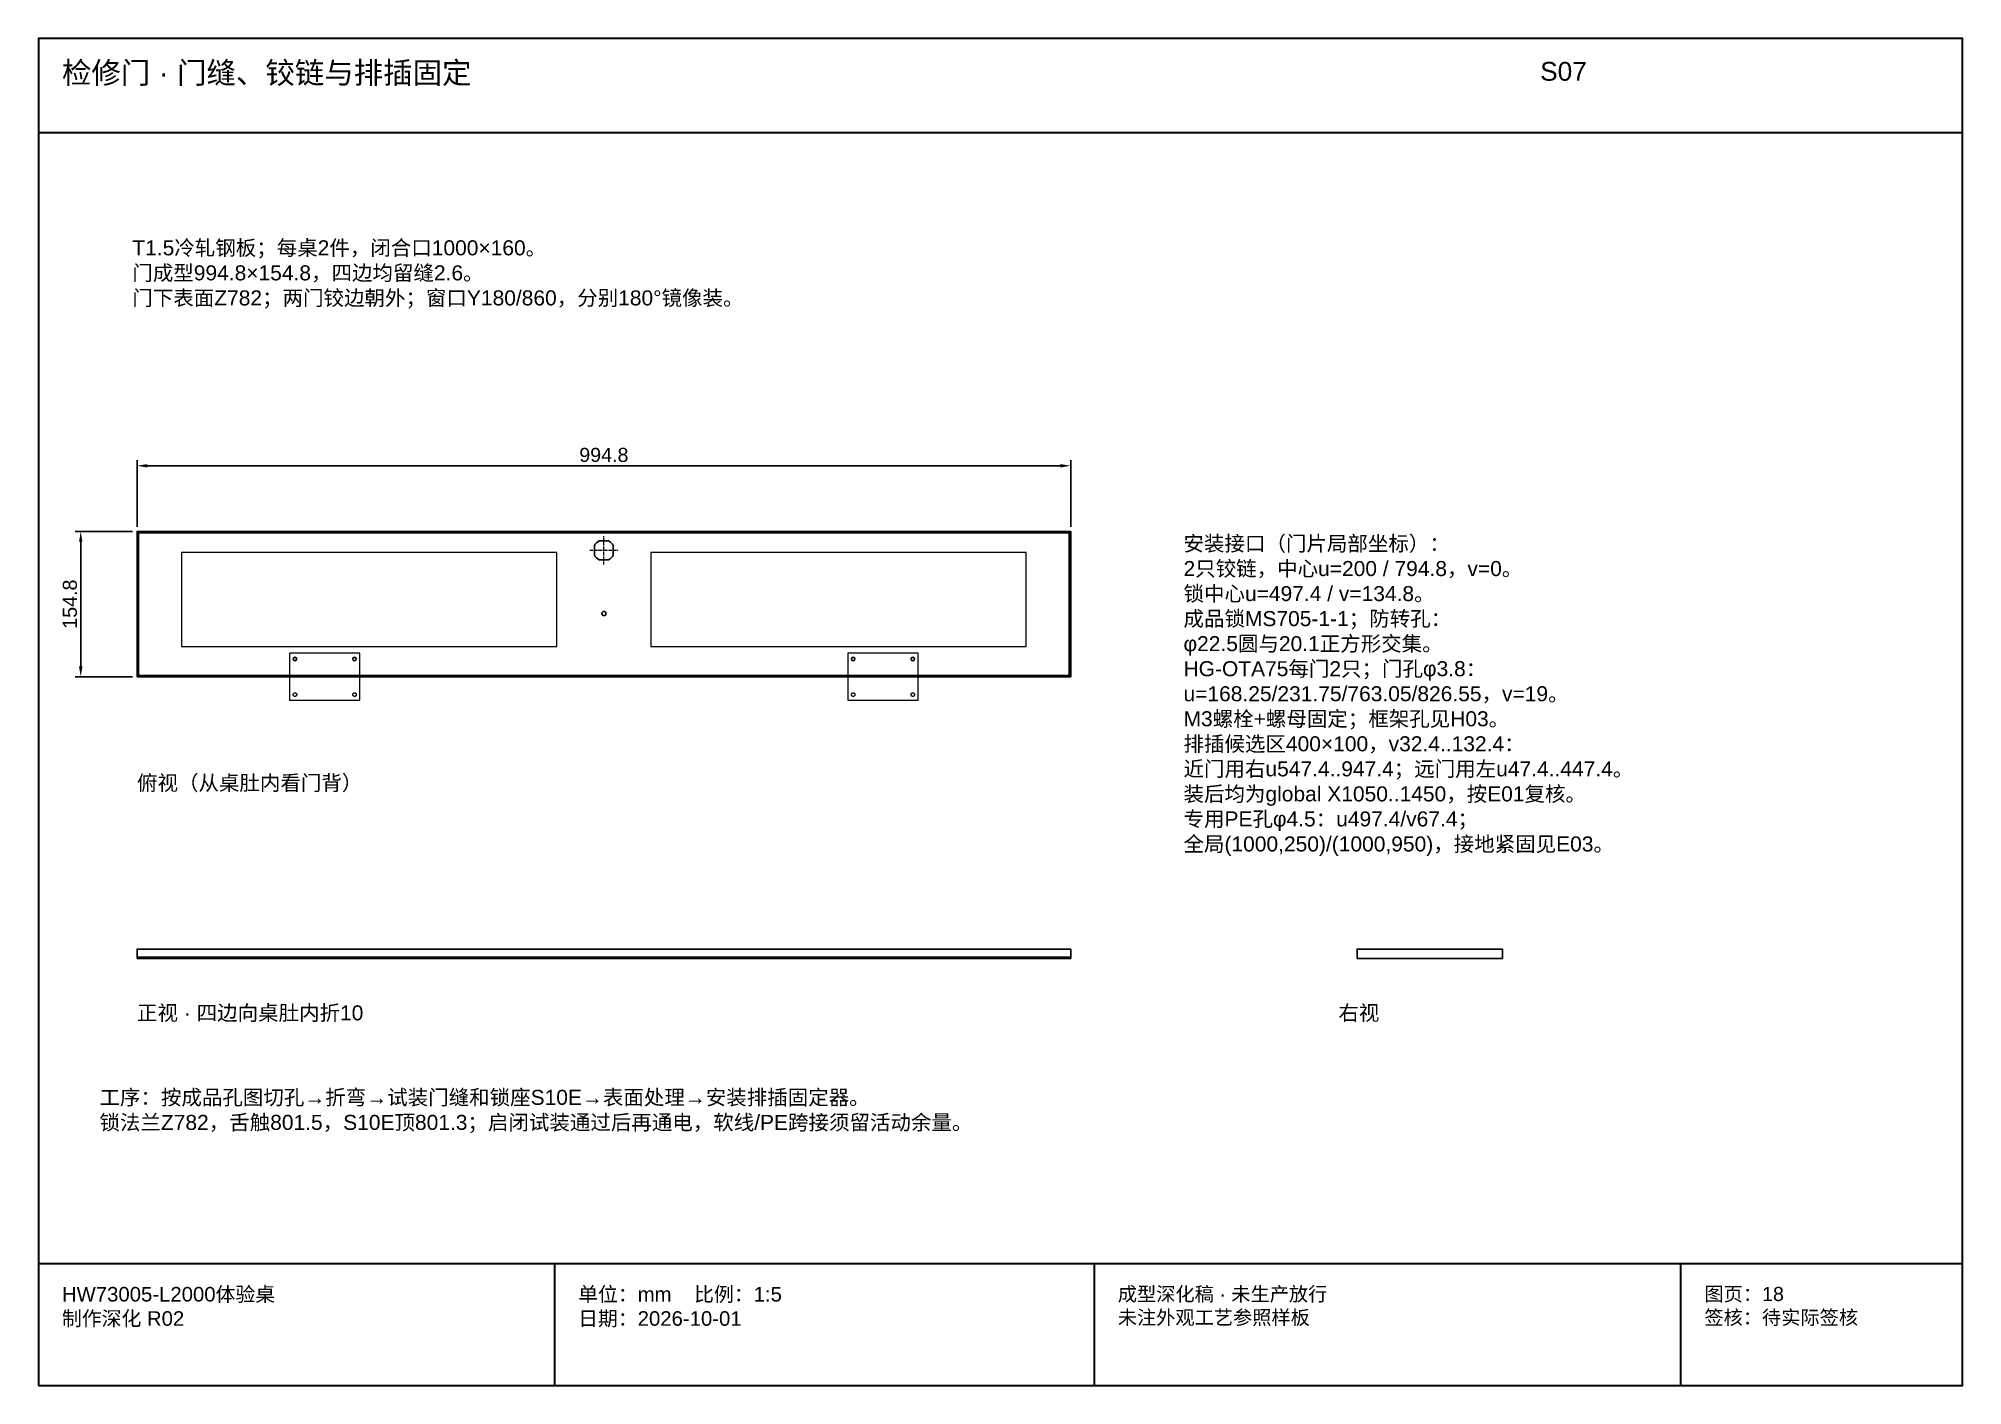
# Model space of a CAD drawing. Header units: millimetres. Extents: x 50 to 432208, y 2 to 4150.
# Drawn here: x 204025 to 206075, y 25 to 1460 of the extents above; entities that cross this region are included whole.
import ezdxf

# ---------------------------------------------------------------- set-up
doc = ezdxf.new("R2010")
doc.units = ezdxf.units.MM
doc.linetypes.add('CENTER', pattern=[5.08, 3.175, -0.635, 0.635, -0.635])
doc.linetypes.add('DASHED', pattern=[1.524, 1.27, -0.254])
for name, color, linetype, lineweight in [('CENTER', 8, 'CENTER', 13), ('DIM', 7, 'Continuous', 13), ('FRAME', 7, 'Continuous', 35), ('HIDDEN', 8, 'DASHED', 13), ('NOTE', 7, 'Continuous', 18), ('OUTLINE', 7, 'Continuous', 25)]:
    doc.layers.add(name, color=color, linetype=linetype, lineweight=lineweight)
doc.styles.add('CN', font='Arial Unicode.ttf')
doc.dimstyles.new('D5', dxfattribs={"dimtxt": 15, "dimasz": 11, "dimexe": 6, "dimexo": 5, "dimgap": 4, "dimtad": 1, "dimdsep": 46, "dimtxsty": 'CN', "dimcen": 2.5, "dimclrd": 7, "dimclre": 7, "dimclrt": 7, "dimazin": 3, "dimtfac": 1, "dimtmove": 0, "dimatfit": 3})

msp = doc.modelspace()

# ---------------------------------------------------------------- texts
at = {"layer": 'NOTE', "attachment_point": 1, "style": 'CN'}
for s, insert, char_height, width in [('检修门 · 门缝、铰链与排插固定', (204050, 1435), 23, 1550), ('S07', (205625, 1435), 20, 450), ('T1.5冷轧钢板；每桌2件，闭合口1000×160。\\P门成型994.8×154.8，四边均留缝2.6。\\P门下表面Z782；两门铰边朝外；窗口Y180/860，分别180°镜像装。', (204125, 1245), 16, 1750), ('安装接口（门片局部坐标）：\\P2只铰链，中心u=200 / 794.8，v=0。\\P锁中心u=497.4 / v=134.8。\\P成品锁MS705-1-1；防转孔：\\Pφ22.5圆与20.1正方形交集。\\PHG-OTA75每门2只；门孔φ3.8：\\Pu=168.25/231.75/763.05/826.55，v=19。\\PM3螺栓+螺母固定；框架孔见H03。\\P排插候选区400×100，v32.4..132.4：\\P近门用右u547.4..947.4；远门用左u47.4..447.4。\\P装后均为global X1050..1450，按E01复核。\\P专用PE孔φ4.5：u497.4/v67.4；\\P全局(1000,250)/(1000,950)，接地紧固见E03。', (205245, 930), 16, 770), ('俯视（从桌肚内看门背）', (204130, 675), 16, 1350), ('正视 · 四边向桌肚内折10', (204130, 430), 16, 1600), ('右视', (205410, 430), 16, 550), ('工序：按成品孔图切孔→折弯→试装门缝和锁座S10E→表面处理→安装排插固定器。\\P锁法兰Z782，舌触801.5，S10E顶801.3；启闭试装通过后再通电，软线/PE跨接须留活动余量。', (204090, 340), 16, 1880), ('HW73005-L2000体验桌\\P制作深化 R02', (204050, 130), 15.5, 500), ('单位：mm    比例：1:5\\P日期：2026-10-01', (204600, 130), 15.5, 525), ('成型深化稿 · 未生产放行\\P未注外观工艺参照样板', (205175, 130), 15, 575), ('图页：18\\P签核：待实际签核', (205800, 130), 15, 275)]:
    msp.add_mtext(s, dxfattribs=dict(at, insert=insert, char_height=char_height, width=width))

# ---------------------------------------------------------------- dimensions: what is measured, and where the dimension line sits
at = {"layer": 'DIM'}
msp.add_linear_dim(base=(204130, 1004.8), p1=(204130, 934.8), p2=(205124.8, 934.8), dimstyle='D5', dxfattribs=at).render()
msp.add_linear_dim(base=(204070, 780), p1=(204130, 780), p2=(204130, 934.8), angle=90, dimstyle='D5', dxfattribs=at).render()

# ---------------------------------------------------------------- linework, layer by layer
at = {"layer": 'CENTER'}
for p, q in [((204627.4, 899.8), (204627.4, 929.8)), ((204612.4, 914.8), (204642.4, 914.8)), ((204292.5, 780), (204367.5, 780)), ((204887.3, 780), (204962.3, 780))]:
    msp.add_line(p, q, dxfattribs=at)
at = {"layer": 'FRAME'}
for p, q in [((204025, 1360), (206075, 1360)), ((204025, 155), (206075, 155)), ((204575, 25), (204575, 155)), ((205150, 25), (205150, 155)), ((205775, 25), (205775, 155))]:
    msp.add_line(p, q, dxfattribs=at)
msp.add_lwpolyline([(204025, 25), (206075, 25), (206075, 1460), (204025, 1460)], close=True, dxfattribs=at)
at = {"layer": 'HIDDEN'}
msp.add_line((204130, 481.5), (205124.8, 481.5), dxfattribs=at)
for points in [[(204177.4, 812.4), (204577.4, 812.4), (204577.4, 912.4), (204177.4, 912.4)], [(204677.4, 812.4), (205077.4, 812.4), (205077.4, 912.4), (204677.4, 912.4)], [(204292.5, 755), (204367.5, 755), (204367.5, 805), (204292.5, 805)], [(204887.3, 755), (204962.3, 755), (204962.3, 805), (204887.3, 805)]]:
    msp.add_lwpolyline(points, close=True, dxfattribs=at)
for centre in [(204298.25, 761), (204361.75, 761), (204893.05, 761), (204956.55, 761)]:
    msp.add_circle(centre, 1.9, dxfattribs=at)
at = {"layer": 'OUTLINE'}
for p, q in [((204622.344, 924.85), (204632.456, 924.85)), ((204617.35, 909.744), (204617.35, 919.856)), ((204622.344, 904.75), (204632.456, 904.75)), ((204637.45, 909.744), (204637.45, 919.856))]:
    msp.add_line(p, q, dxfattribs=at)
for points in [[(204130, 780), (205124.8, 780), (205124.8, 934.8), (204130, 934.8)], [(204131.5, 781.5), (205123.3, 781.5), (205123.3, 933.3), (204131.5, 933.3)], [(204130, 480), (205124.8, 480), (205124.8, 490), (204130, 490)], [(205430, 480), (205584.8, 480), (205584.8, 490), (205430, 490)]]:
    msp.add_lwpolyline(points, close=True, dxfattribs=at)
for centre, radius in [((204627.4, 847.4), 2.25), ((204298.25, 799), 1.9), ((204361.75, 799), 1.9), ((204893.05, 799), 1.9), ((204956.55, 799), 1.9)]:
    msp.add_circle(centre, radius, dxfattribs=at)
for start, end in [(116.704852, 153.295148), (26.704852, 63.295148), (206.704852, 243.295148), (296.704852, 333.295148)]:
    msp.add_arc((204627.4, 914.8), 11.25, start, end, dxfattribs=at)

msp.set_redraw_order([(e.dxf.handle, doc.entitydb.next_handle()) for e in msp.query("TEXT MTEXT ATTDEF DIMENSION ARC_DIMENSION")])  # texts and dimensions are drawn at this point

doc.saveas('drawing.dxf')
